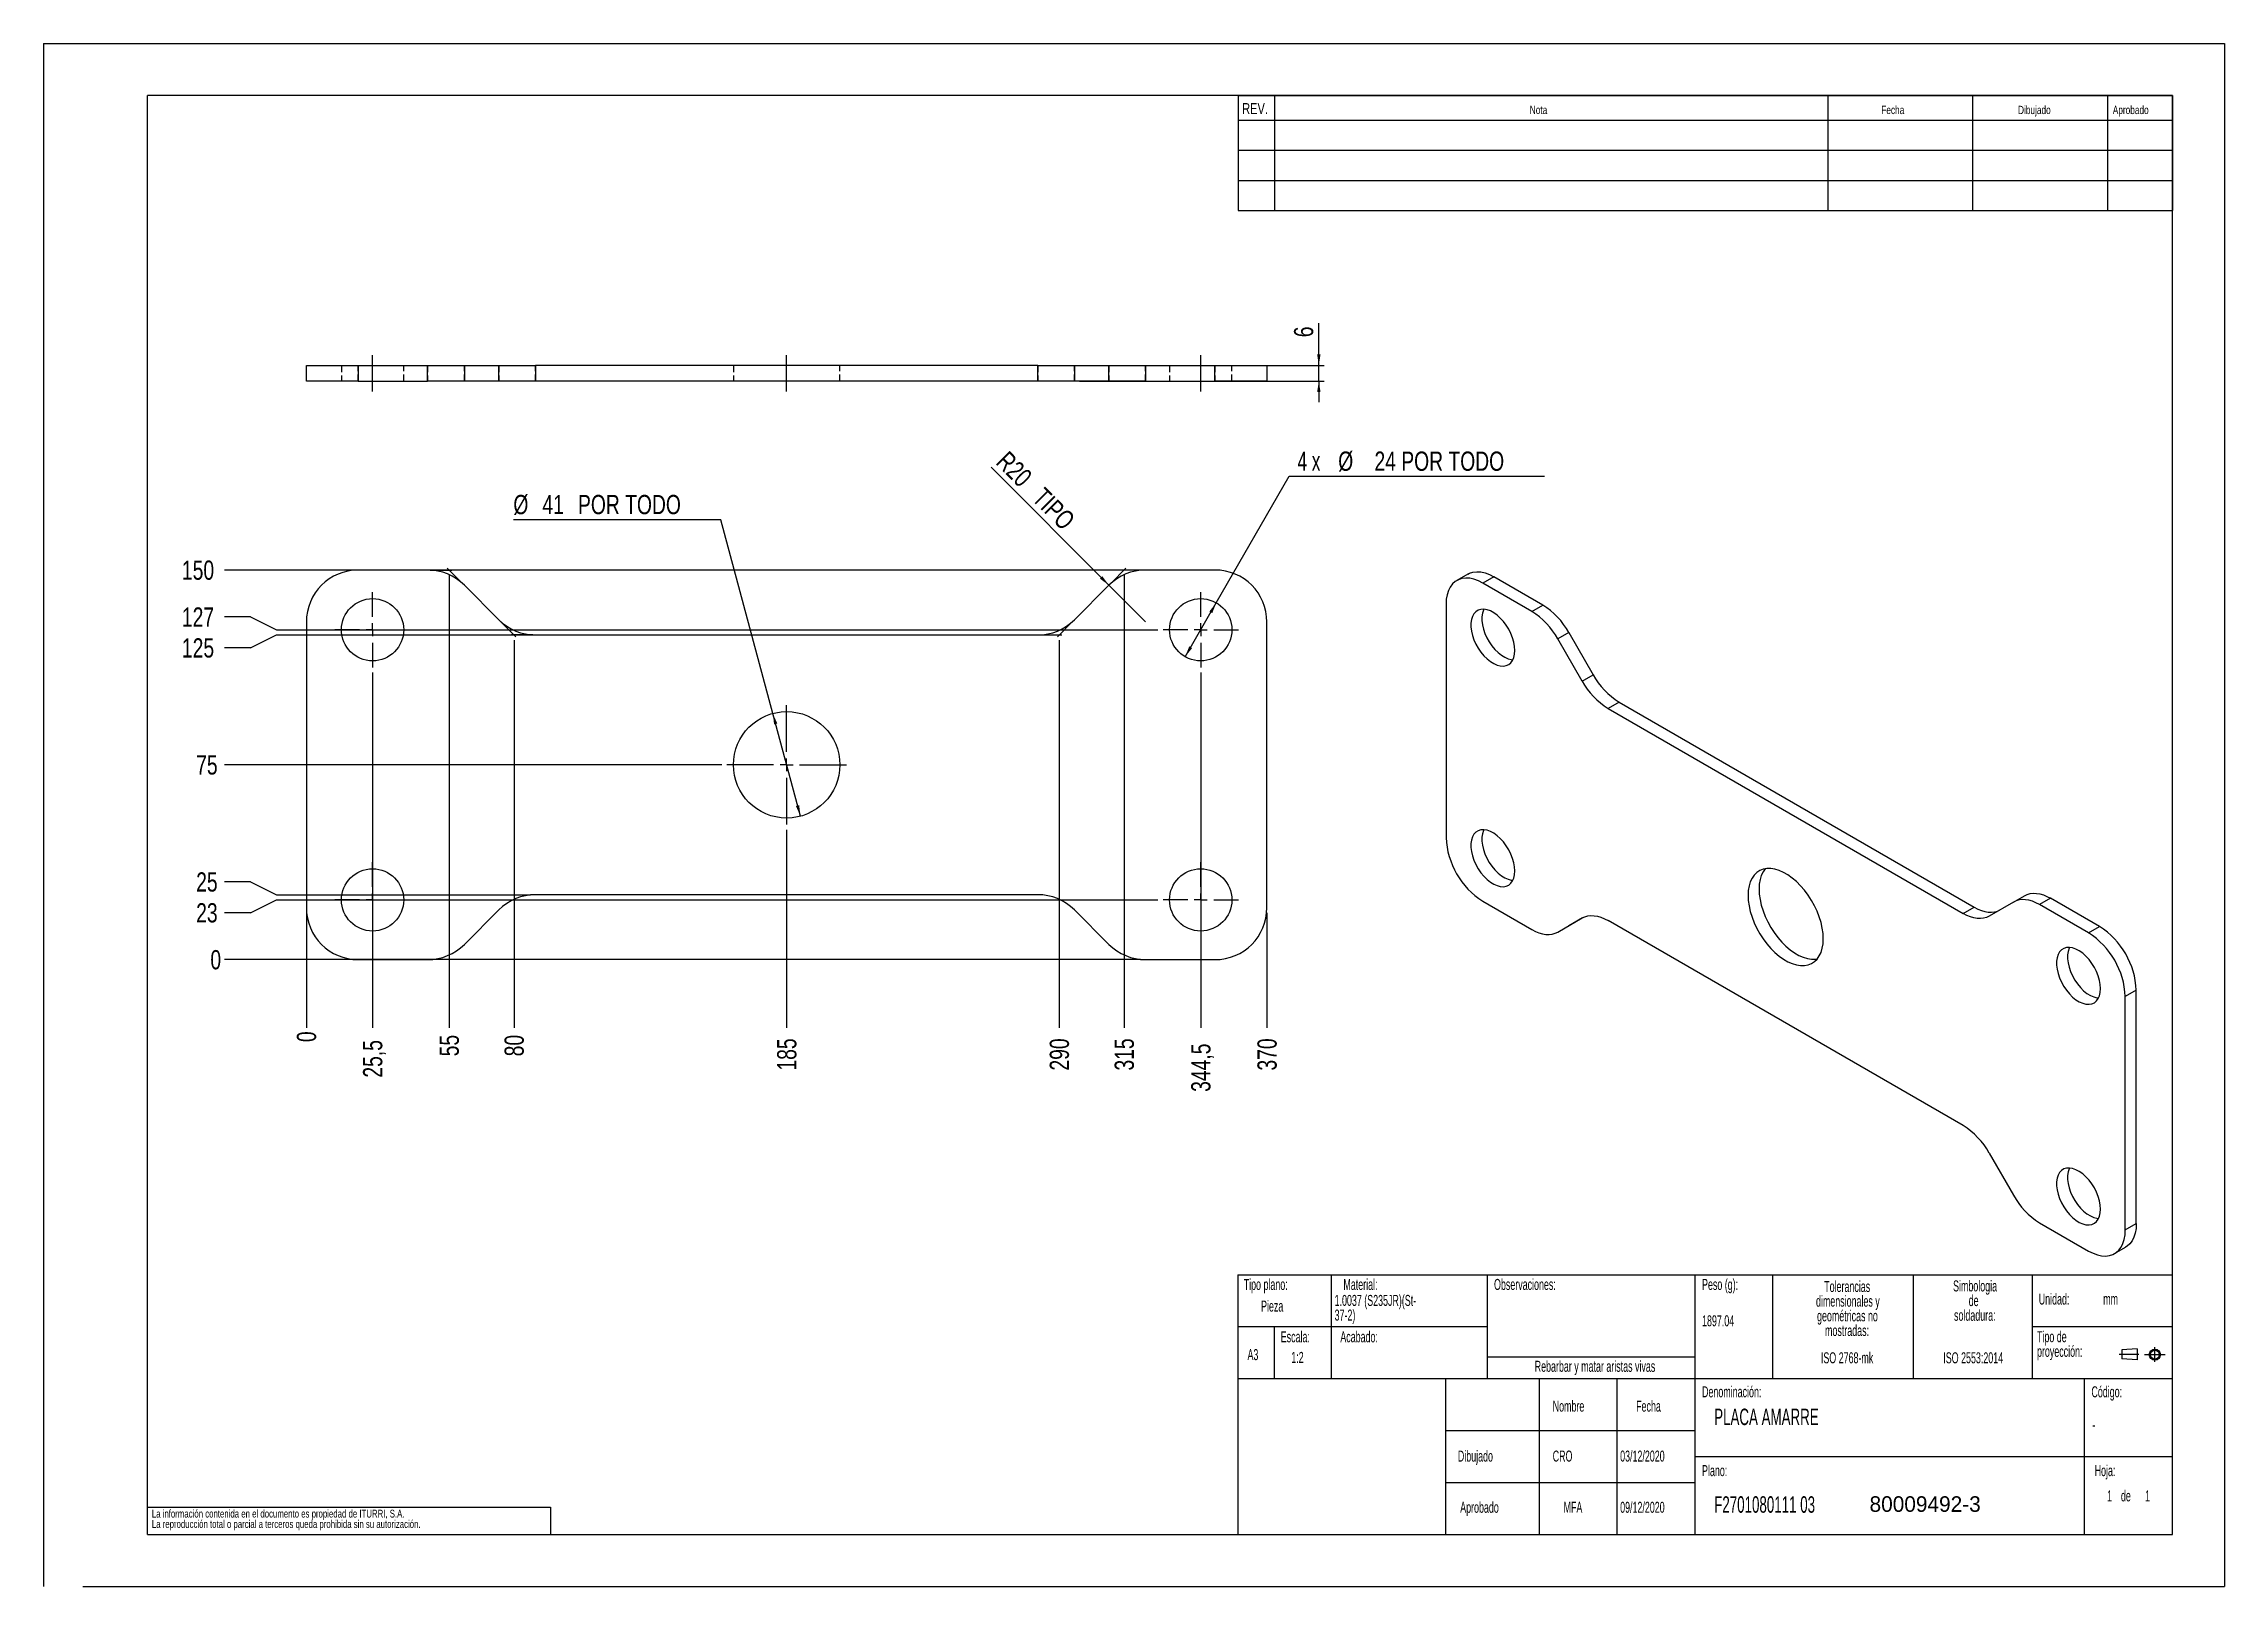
# Model space of a CAD drawing. Extents: x 0 to 871, y 0 to 297.
# Drawn here: x 0 to 420, y 0 to 297 of the extents above; entities that cross this region are included whole.
import ezdxf

# ---------------------------------------------------------------- set-up
doc = ezdxf.new("R2010")
doc.units = 0
for name, pattern in [('SLD-CENTRADA-DOBLE', [12.7, 6.35, -1.27, 1.27, -1.27, 1.27, -1.27]), ('SLD-CENTRADA-TRAZOS-LARGOS', [19.05, 15.24, -1.27, 1.27, -1.27]), ('SLD-CONTINUA', [0]), ('SLD-DISCONTINUA', [1.905, 1.27, -0.635])]:
    doc.linetypes.add(name, pattern=pattern)
doc.layers.get('0').update_dxf_attribs({"linetype": 'CONTINUOUS'})
doc.layers.add('FORMATO', color=7, linetype='SLD-CONTINUA')
doc.layers.add('SLD-0', color=179, linetype='SLD-CONTINUA')
doc.styles.add('SLDTEXTSTYLE0', font='TXT', dxfattribs={"width": 0.605})
doc.styles.add('SLDTEXTSTYLE1', font='TXT', dxfattribs={"width": 0.75})
doc.styles.add('SLDTEXTSTYLE2', font='TXT', dxfattribs={"width": 0.666667})
doc.dimstyles.new('SLDDIMSTYLE0', dxfattribs={"dimtxt": 3.704167, "dimasz": 2.116667, "dimexe": 0, "dimexo": 0.0625, "dimgap": 0.926042, "dimtad": 0, "dimtih": 1, "dimtoh": 1, "dimdec": 0, "dimlfac": 2, "dimrnd": 1e-09, "dimdsep": 46, "dimtxsty": 'SLDTEXTSTYLE1', "dimblk1": 'NONE', "dimblk2": 'NONE', "dimsah": 1, "dimcen": 0.09, "dimadec": 0, "dimazin": 0, "dimtfac": 1, "dimtdec": 0, "dimtofl": 0, "dimtmove": 0, "dimatfit": 3, "dimldrblk": 'NONE', "dimfxl": 1, "dimtolj": 1, "dimtzin": 12, "dimarcsym": 0})
doc.dimstyles.new('SLDDIMSTYLE1', dxfattribs={"dimtxt": 3.704167, "dimasz": 2.116667, "dimexe": 0, "dimexo": 0.0625, "dimgap": 0.926042, "dimtad": 0, "dimtih": 1, "dimtoh": 1, "dimdec": 1, "dimlfac": 2, "dimrnd": 1e-09, "dimzin": 12, "dimdsep": 46, "dimtxsty": 'SLDTEXTSTYLE1', "dimblk1": 'NONE', "dimblk2": 'NONE', "dimsah": 1, "dimcen": 0.09, "dimadec": 0, "dimazin": 0, "dimtfac": 1, "dimtdec": 1, "dimtofl": 0, "dimtmove": 0, "dimatfit": 3, "dimldrblk": 'NONE', "dimfxl": 1, "dimtolj": 1, "dimtzin": 12, "dimarcsym": 0})
doc.dimstyles.new('SLDDIMSTYLE2', dxfattribs={"dimtxt": 3.704167, "dimasz": 2.116667, "dimexe": 0, "dimexo": 0.0625, "dimgap": 0.926042, "dimtad": 1, "dimdec": 1, "dimlfac": 2, "dimrnd": 1e-09, "dimzin": 12, "dimdsep": 46, "dimtxsty": 'SLDTEXTSTYLE1', "dimsah": 1, "dimcen": 0, "dimadec": 0, "dimazin": 0, "dimtfac": 1, "dimtdec": 1, "dimtofl": 0, "dimtmove": 0, "dimatfit": 3, "dimfxl": 1, "dimtolj": 1, "dimtzin": 12, "dimarcsym": 0})
doc.dimstyles.new('SLDDIMSTYLE3', dxfattribs={"dimtxt": 3.704167, "dimasz": 2.116667, "dimexe": 0, "dimexo": 0.0625, "dimgap": 0.926042, "dimtad": 0, "dimtih": 1, "dimtoh": 1, "dimdec": 6, "dimlfac": 2, "dimrnd": 1e-09, "dimzin": 12, "dimdsep": 46, "dimtxsty": 'SLDTEXTSTYLE1', "dimsah": 1, "dimcen": 0, "dimadec": 0, "dimazin": 0, "dimtfac": 1, "dimtdec": 1, "dimtmove": 0, "dimatfit": 3, "dimfxl": 1, "dimtolj": 1, "dimtzin": 12, "dimarcsym": 0})
doc.dimstyles.new('SLDDIMSTYLE4', dxfattribs={"dimtxt": 3.704167, "dimasz": 2.116667, "dimexe": 0, "dimexo": 0.0625, "dimgap": 0.926042, "dimtad": 0, "dimtih": 1, "dimtoh": 1, "dimdec": 1, "dimlfac": 2, "dimrnd": 1e-09, "dimzin": 12, "dimdsep": 46, "dimtxsty": 'SLDTEXTSTYLE1', "dimsah": 1, "dimcen": 0, "dimadec": 0, "dimazin": 0, "dimtfac": 1, "dimtdec": 1, "dimtmove": 0, "dimatfit": 3, "dimfxl": 1, "dimtolj": 1, "dimtzin": 12, "dimarcsym": 0})
doc.dimstyles.new('SLDDIMSTYLE5', dxfattribs={"dimtxt": 3.704167, "dimasz": 2.116667, "dimexe": 0, "dimexo": 0.0625, "dimgap": 0.926042, "dimtad": 1, "dimdec": 1, "dimlfac": 2, "dimrnd": 1e-09, "dimzin": 12, "dimdsep": 46, "dimtxsty": 'SLDTEXTSTYLE1', "dimsah": 1, "dimcen": 0.09, "dimadec": 0, "dimazin": 0, "dimtfac": 1, "dimtdec": 1, "dimtmove": 0, "dimatfit": 0, "dimfxl": 1, "dimtolj": 1, "dimtzin": 12, "dimarcsym": 0})

msp = doc.modelspace()

# ---------------------------------------------------------------- texts
at = {"insert": (351.66288328, 17.34676089), "char_height": 3, "attachment_point": 1}
msp.add_mtext_dynamic_manual_height_columns('80009492-3', width=80.1029355554, gutter_width=14.11111111, heights=[0], dxfattribs=at)
at = {"layer": 'FORMATO', "attachment_point": 1, "style": 'SLDTEXTSTYLE1'}
for s, insert, char_height in [('REV.', (230.83569636, 285.55214024), 2.116666667), ('Nota', (286.22438362, 285.02581871), 1.5875), ('Fecha', (353.92640633, 285.02581871), 1.5875), ('Dibujado', (380.2608472, 285.02581871), 1.5875), ('Aprobado', (398.51007098, 285.02581871), 1.5875)]:
    msp.add_mtext(s, dxfattribs=dict(at, insert=insert, char_height=char_height))
at = {"layer": 'SLD-0', "style": 'SLDTEXTSTYLE0'}
for s, insert, char_height, attachment_point in [('Tipo plano:', (231.12929082, 59.18086464), 2.1166666667, 1), ('Tipo plano:', (231.12929082, 59.18086464), 2.1166666667, 1), ('Material:', (250.32966909, 59.18086464), 2.116666667, 1), ('Material:', (250.32966909, 59.18086464), 2.116666667, 1), ('Observaciones:', (279.33861511, 59.18086464), 2.1166666667, 1), ('Observaciones:', (279.33861511, 59.18086464), 2.1166666667, 1), ('Peso (g):', (319.40305943, 59.18086464), 2.116666667, 1), ('Peso (g):', (319.40305943, 59.18086464), 2.116666667, 1), ('Pieza', (234.47259474, 55.01919565), 2.116666667, 1), ('Pieza', (234.47259474, 55.01919565), 2.116666667, 1), ('Unidad:', (384.24614919, 56.37062815), 2.116666667, 1), ('Unidad:', (384.24614919, 56.37062815), 2.116666667, 1), ('mm', (396.66217784, 56.37062815), 2.116666667, 1), ('mm', (396.66217784, 56.37062815), 2.116666667, 1), ('1897.04', (319.40305943, 52.1813088), 2.116666667, 1), ('1897.04', (319.40305943, 52.1813088), 2.116666667, 1), ('Escala:', (238.26310497, 49.10146847), 2.116666667, 1), ('Escala:', (238.26310497, 49.10146847), 2.116666667, 1), ('Acabado:', (249.73827693, 49.10146847), 2.116666667, 1), ('Acabado:', (249.73827693, 49.10146847), 2.116666667, 1), ('A3', (231.85934892, 45.67436774), 2.116666667, 1), ('A3', (231.85934892, 45.67436774), 2.116666667, 1), ('1:2', (240.2902322, 45.13474483), 2.116666667, 1), ('1:2', (240.2902322, 45.13474483), 2.116666667, 1), ('Rebarbar y matar aristas vivas', (298.78549011, 43.4237297), 2.1166666667, 2), ('Rebarbar y matar aristas vivas', (298.78549011, 43.4237297), 2.1166666667, 2), ('ISO 2768-mk', (347.33660555, 45.06001736), 2.1166666667, 2), ('ISO 2768-mk', (347.33660555, 45.06001736), 2.1166666667, 2), ('ISO 2553:2014', (371.6253871, 45.06001736), 2.1166666667, 2), ('ISO 2553:2014', (371.6253871, 45.06001736), 2.1166666667, 2), ('Denominación:', (319.40305943, 38.51431126), 2.1166666667, 1), ('Denominación:', (319.40305943, 38.51431126), 2.1166666667, 1), ('Código:', (394.39793937, 38.51431126), 2.116666667, 1), ('Código:', (394.39793937, 38.51431126), 2.116666667, 1), ('Nombre', (290.63774587, 35.75483379), 2.116666667, 1), ('Nombre', (290.63774587, 35.75483379), 2.116666667, 1), ('Fecha', (306.70833095, 35.75483379), 2.116666667, 1), ('Fecha', (306.70833095, 35.75483379), 2.116666667, 1), ('PLACA AMARRE', (321.73896976, 34.21733212), 3.175, 1), ('PLACA AMARRE', (321.73896976, 34.21733212), 3.175, 1), ('-', (394.58638598, 32.19316863), 2.11666667, 1), ('-', (394.58638598, 32.19316863), 2.11666667, 1), ('Dibujado', (272.3731861, 26.14030871), 2.116666667, 1), ('Dibujado', (272.3731861, 26.14030871), 2.116666667, 1), ('CRO', (290.63774587, 26.14030877), 2.116666667, 1), ('03/12/2020', (303.6286535, 26.14030877), 2.116666667, 1), ('Plano:', (319.40305943, 23.33826749), 2.116666667, 1), ('Plano:', (319.40305943, 23.33826749), 2.116666667, 1), ('Hoja:', (395.01391774, 23.33826749), 2.116666667, 1), ('Hoja:', (395.01391774, 23.33826749), 2.116666667, 1), ('F2701080111 03', (321.73896976, 17.34676089), 3.175, 1), ('F2701080111 03', (321.73896976, 17.34676089), 3.175, 1), ('1', (397.41271376, 18.47490375), 2.11666667, 1), ('1', (397.41271376, 18.47490375), 2.11666667, 1), ('1', (397.41271376, 18.47490375), 2.11666667, 1), ('1', (397.41271376, 18.47490375), 2.11666667, 1), ('de', (400.07750248, 18.47490369), 2.116666667, 1), ('de', (400.07750248, 18.47490369), 2.116666667, 1), ('de', (400.07750248, 18.47490369), 2.116666667, 1), ('de', (400.07750248, 18.47490369), 2.116666667, 1), ('1', (404.73079952, 18.47490375), 2.11666667, 1), ('1', (404.73079952, 18.47490375), 2.11666667, 1), ('1', (404.73079952, 18.47490375), 2.11666667, 1), ('1', (404.73079952, 18.47490375), 2.11666667, 1), ('Aprobado', (272.82454183, 16.28235867), 2.116666667, 1), ('Aprobado', (272.82454183, 16.28235867), 2.116666667, 1), ('MFA', (292.73505847, 16.28235873), 2.116666667, 1), ('09/12/2020', (303.6286535, 16.28235873), 2.116666667, 1)]:
    msp.add_mtext(s, dxfattribs=dict(at, insert=insert, char_height=char_height, attachment_point=attachment_point))

# ---------------------------------------------------------------- blocks, each defined once
blk = doc.blocks.new('BLOQUE3')
at = {"color": 7, "linetype": 'SLD-CENTRADA-TRAZOS-LARGOS'}
for p, q in [((397.92, 130.06), (394.8, 130.06)), ((398.88, 130.02), (402.16, 130.02)), ((400.52, 128.85), (400.52, 131.19))]:
    blk.add_line(p, q, dxfattribs=at)
at = {"color": 7, "linetype": 'SLD-CONTINUA'}
for p, q in [((397.68, 130.95), (395.23, 130.77)), ((395.23, 130.77), (395.23, 129.34)), ((397.68, 130.95), (397.68, 129.16)), ((397.68, 129.16), (395.23, 129.34))]:
    blk.add_line(p, q, dxfattribs=at)
for radius in [0.892, 0.713]:
    blk.add_circle((400.52, 130.02), radius, dxfattribs=at)
blk = doc.blocks.new('SW_NOTE_0')
at = {"layer": 'SLD-0', "color": 0, "attachment_point": 2, "style": 'SLDTEXTSTYLE0'}
for s, insert, char_height in [('dimensionales y', (7.54, -0.09), 2.1167), ('Tolerancias', (7.41, 2.73), 2.1167), ('geométricas no', (7.46, -2.92), 2.1167), ('mostradas:', (7.38, -5.74), 2.117)]:
    blk.add_mtext(s, dxfattribs=dict(at, insert=insert, char_height=char_height))
blk = doc.blocks.new('SW_NOTE_0_1')
at = {"layer": 'SLD-0', "color": 0, "attachment_point": 1, "style": 'SLDTEXTSTYLE0'}
for s, insert, char_height in [('Tipo de', (0, 2.73), 2.117), ('proyección:', (0, -0.09), 2.1167)]:
    blk.add_mtext(s, dxfattribs=dict(at, insert=insert, char_height=char_height))
blk = doc.blocks.new('SW_NOTE_0_2')
at = {"layer": 'SLD-0', "color": 0, "char_height": 2.117, "attachment_point": 2, "style": 'SLDTEXTSTYLE0'}
for s, insert in [('Simbologia', (7.11, 2.73)), ('de', (6.84, -0.09)), ('soldadura:', (7.06, -2.92))]:
    blk.add_mtext(s, dxfattribs=dict(at, insert=insert))
blk = doc.blocks.new('SW_NOTE_0_3')
at = {"layer": 'SLD-0', "color": 0, "attachment_point": 1, "style": 'SLDTEXTSTYLE0'}
for s, insert, char_height in [('37-2)', (0, -0.09), 2.117), ('1.0037 (S235JR)(St-', (0, 2.73), 2.1167)]:
    blk.add_mtext(s, dxfattribs=dict(at, insert=insert, char_height=char_height))
blk = doc.blocks.new('SW_NOTE_0_4')
at = {"layer": 'SLD-0', "color": 0, "char_height": 1.5, "attachment_point": 1, "style": 'SLDTEXTSTYLE1'}
for s, insert in [('La información contenida en el documento es propiedad de ITURRI, S.A.', (0, 1.93)), ('La reproducción total o parcial a terceros queda prohibida sin su autorización.', (0, -0.07))]:
    blk.add_mtext(s, dxfattribs=dict(at, insert=insert))
blk = doc.blocks.new('SW_NOTE_0_5')
at = {"layer": 'SLD-0', "color": 0, "attachment_point": 2, "style": 'SLDTEXTSTYLE0'}
for s, insert, char_height in [('dimensionales y', (7.54, -0.09), 2.1167), ('Tolerancias', (7.41, 2.73), 2.1167), ('geométricas no', (7.46, -2.92), 2.1167), ('mostradas:', (7.38, -5.74), 2.117)]:
    blk.add_mtext(s, dxfattribs=dict(at, insert=insert, char_height=char_height))
blk = doc.blocks.new('SW_NOTE_0_6')
at = {"layer": 'SLD-0', "color": 0, "attachment_point": 1, "style": 'SLDTEXTSTYLE0'}
for s, insert, char_height in [('Tipo de', (0, 2.73), 2.117), ('proyección:', (0, -0.09), 2.1167)]:
    blk.add_mtext(s, dxfattribs=dict(at, insert=insert, char_height=char_height))
blk = doc.blocks.new('SW_NOTE_0_7')
at = {"layer": 'SLD-0', "color": 0, "char_height": 2.117, "attachment_point": 2, "style": 'SLDTEXTSTYLE0'}
for s, insert in [('Simbologia', (7.11, 2.73)), ('de', (6.84, -0.09)), ('soldadura:', (7.06, -2.92))]:
    blk.add_mtext(s, dxfattribs=dict(at, insert=insert))
blk = doc.blocks.new('SW_NOTE_0_8')
at = {"layer": 'SLD-0', "color": 0, "attachment_point": 1, "style": 'SLDTEXTSTYLE0'}
for s, insert, char_height in [('37-2)', (0, -0.09), 2.117), ('1.0037 (S235JR)(St-', (0, 2.73), 2.1167)]:
    blk.add_mtext(s, dxfattribs=dict(at, insert=insert, char_height=char_height))
blk = doc.blocks.new('SW_NOTE_0_9')
at = {"layer": 'SLD-0', "color": 0, "char_height": 1.5, "attachment_point": 1, "style": 'SLDTEXTSTYLE1'}
for s, insert in [('La información contenida en el documento es propiedad de ITURRI, S.A.', (0, 1.93)), ('La reproducción total o parcial a terceros queda prohibida sin su autorización.', (0, -0.07))]:
    blk.add_mtext(s, dxfattribs=dict(at, insert=insert))
blk = doc.blocks.new('_D')
at = {"layer": 'FORMATO', "transparency": 16777216}
blk.add_line((211.24, 120.66), (34.85, 120.66), dxfattribs=at)
at = {"layer": 'FORMATO', "transparency": 16777216, "insert": (32.12, 122.49), "char_height": 3.7, "attachment_point": 1, "style": 'SLDTEXTSTYLE1'}
blk.add_mtext('0', dxfattribs=at)
blk = doc.blocks.new('_NONE')
blk = doc.blocks.new('_D_1')
at = {"layer": 'FORMATO', "color": 7, "transparency": 16777216}
for p, q in [((39.85, 129.69), (44.85, 132.16)), ((44.85, 132.16), (214.6, 132.16)), ((39.85, 129.69), (34.85, 129.69))]:
    blk.add_line(p, q, dxfattribs=at)
at = {"layer": 'FORMATO', "color": 7, "transparency": 16777216, "insert": (29.38, 131.52), "char_height": 3.704, "attachment_point": 1, "style": 'SLDTEXTSTYLE1'}
blk.add_mtext('23', dxfattribs=at)
blk = doc.blocks.new('_D_2')
at = {"layer": 'FORMATO', "color": 7, "transparency": 16777216}
for p, q in [((39.85, 135.63), (34.85, 135.63)), ((39.85, 135.63), (44.85, 133.16)), ((44.85, 133.16), (93.74, 133.16))]:
    blk.add_line(p, q, dxfattribs=at)
at = {"layer": 'FORMATO', "color": 7, "transparency": 16777216, "insert": (29.38, 137.46), "char_height": 3.704, "attachment_point": 1, "style": 'SLDTEXTSTYLE1'}
blk.add_mtext('25', dxfattribs=at)
blk = doc.blocks.new('_D_3')
at = {"layer": 'FORMATO', "color": 7, "transparency": 16777216}
blk.add_line((130.6, 158.16), (34.85, 158.16), dxfattribs=at)
at = {"layer": 'FORMATO', "color": 7, "transparency": 16777216, "insert": (29.38, 159.99), "char_height": 3.704, "attachment_point": 1, "style": 'SLDTEXTSTYLE1'}
blk.add_mtext('75', dxfattribs=at)
blk = doc.blocks.new('_D_4')
at = {"layer": 'FORMATO', "color": 7, "transparency": 16777216}
for p, q in [((39.85, 180.69), (34.85, 180.69)), ((39.85, 180.69), (44.85, 183.16)), ((44.85, 183.16), (93.74, 183.16))]:
    blk.add_line(p, q, dxfattribs=at)
at = {"layer": 'FORMATO', "color": 7, "transparency": 16777216, "insert": (26.64, 182.52), "char_height": 3.704, "attachment_point": 1, "style": 'SLDTEXTSTYLE1'}
blk.add_mtext('125', dxfattribs=at)
blk = doc.blocks.new('_D_5')
at = {"layer": 'FORMATO', "color": 7, "transparency": 16777216}
for p, q in [((39.85, 186.63), (34.85, 186.63)), ((39.85, 186.63), (44.85, 184.16)), ((44.85, 184.16), (214.6, 184.16))]:
    blk.add_line(p, q, dxfattribs=at)
at = {"layer": 'FORMATO', "color": 7, "transparency": 16777216, "insert": (26.64, 188.46), "char_height": 3.704, "attachment_point": 1, "style": 'SLDTEXTSTYLE1'}
blk.add_mtext('127', dxfattribs=at)
blk = doc.blocks.new('_D_6')
at = {"layer": 'FORMATO', "color": 7, "transparency": 16777216}
blk.add_line((211.24, 195.66), (34.85, 195.66), dxfattribs=at)
at = {"layer": 'FORMATO', "color": 7, "transparency": 16777216, "insert": (26.64, 197.49), "char_height": 3.704, "attachment_point": 1, "style": 'SLDTEXTSTYLE1'}
blk.add_mtext('150', dxfattribs=at)
blk = doc.blocks.new('_D_7')
at = {"layer": 'FORMATO', "transparency": 16777216}
blk.add_line((50.6, 129.66), (50.6, 107.52), dxfattribs=at)
at = {"layer": 'FORMATO', "transparency": 16777216, "insert": (48.77, 104.78), "char_height": 3.7, "attachment_point": 1, "rotation": 90, "style": 'SLDTEXTSTYLE1'}
blk.add_mtext('0', dxfattribs=at)
blk = doc.blocks.new('_D_8')
at = {"layer": 'FORMATO', "color": 7, "transparency": 16777216}
blk.add_line((63.35, 175.91), (63.35, 107.52), dxfattribs=at)
at = {"layer": 'FORMATO', "color": 7, "transparency": 16777216, "insert": (61.52, 97.94), "char_height": 3.704, "attachment_point": 1, "rotation": 90, "style": 'SLDTEXTSTYLE1'}
blk.add_mtext('25,5', dxfattribs=at)
blk = doc.blocks.new('_D_9')
at = {"layer": 'FORMATO', "transparency": 16777216}
blk.add_line((78.1, 194.66), (78.1, 107.52), dxfattribs=at)
at = {"layer": 'FORMATO', "transparency": 16777216, "insert": (76.27, 102.04), "char_height": 3.704, "attachment_point": 1, "rotation": 90, "style": 'SLDTEXTSTYLE1'}
blk.add_mtext('55', dxfattribs=at)
blk = doc.blocks.new('_D_10')
at = {"layer": 'FORMATO', "transparency": 16777216}
blk.add_line((90.6, 182.16), (90.6, 107.52), dxfattribs=at)
at = {"layer": 'FORMATO', "transparency": 16777216, "insert": (88.77, 102.04), "char_height": 3.704, "attachment_point": 1, "rotation": 90, "style": 'SLDTEXTSTYLE1'}
blk.add_mtext('80', dxfattribs=at)
blk = doc.blocks.new('_D_11')
at = {"layer": 'FORMATO', "color": 7, "transparency": 16777216}
blk.add_line((143.1, 145.66), (143.1, 107.52), dxfattribs=at)
at = {"layer": 'FORMATO', "color": 7, "transparency": 16777216, "insert": (141.27, 99.3), "char_height": 3.704, "attachment_point": 1, "rotation": 90, "style": 'SLDTEXTSTYLE1'}
blk.add_mtext('185', dxfattribs=at)
blk = doc.blocks.new('_D_12')
at = {"layer": 'FORMATO', "transparency": 16777216}
blk.add_line((195.6, 182.16), (195.6, 107.52), dxfattribs=at)
at = {"layer": 'FORMATO', "transparency": 16777216, "insert": (193.77, 99.3), "char_height": 3.704, "attachment_point": 1, "rotation": 90, "style": 'SLDTEXTSTYLE1'}
blk.add_mtext('290', dxfattribs=at)
blk = doc.blocks.new('_D_13')
at = {"layer": 'FORMATO', "transparency": 16777216}
blk.add_line((208.1, 194.66), (208.1, 107.52), dxfattribs=at)
at = {"layer": 'FORMATO', "transparency": 16777216, "insert": (206.27, 99.3), "char_height": 3.704, "attachment_point": 1, "rotation": 90, "style": 'SLDTEXTSTYLE1'}
blk.add_mtext('315', dxfattribs=at)
blk = doc.blocks.new('_D_14')
at = {"layer": 'FORMATO', "color": 7, "transparency": 16777216}
blk.add_line((222.85, 175.91), (222.85, 107.52), dxfattribs=at)
at = {"layer": 'FORMATO', "color": 7, "transparency": 16777216, "insert": (221.02, 95.2), "char_height": 3.704, "attachment_point": 1, "rotation": 90, "style": 'SLDTEXTSTYLE1'}
blk.add_mtext('344,5', dxfattribs=at)
blk = doc.blocks.new('_D_15')
at = {"layer": 'FORMATO', "color": 7, "transparency": 16777216}
blk.add_line((235.6, 129.66), (235.6, 107.52), dxfattribs=at)
at = {"layer": 'FORMATO', "color": 7, "transparency": 16777216, "insert": (233.77, 99.3), "char_height": 3.704, "attachment_point": 1, "rotation": 90, "style": 'SLDTEXTSTYLE1'}
blk.add_mtext('370', dxfattribs=at)
blk = doc.blocks.new('_D_16')
at = {"layer": 'FORMATO', "color": 7, "transparency": 16777216}
for q in [(182.46, 215.44), (212.24, 185.66)]:
    blk.add_line((205.17, 192.73), q, dxfattribs=at)
blk.add_solid([(205.17, 192.73), (203.9, 194.46), (203.44, 194)], dxfattribs=at)
at = {"layer": 'FORMATO', "color": 7, "transparency": 16777216, "char_height": 3.704, "attachment_point": 1, "rotation": 315, "style": 'SLDTEXTSTYLE1'}
for s, insert in [('R20', (185.83, 218.8)), ('TIPO', (192.8, 211.83))]:
    blk.add_mtext(s, dxfattribs=dict(at, insert=insert))
blk = doc.blocks.new('_D_17')
at = {"layer": 'FORMATO', "transparency": 16777216}
for p, q in [((225.85, 189.35), (239.9, 213.7)), ((239.9, 213.7), (289.08, 213.7)), ((219.85, 178.96), (225.85, 189.35))]:
    blk.add_line(p, q, dxfattribs=at)
for points in [[(225.85, 189.35), (224.51, 187.68), (225.07, 187.36)], [(219.85, 178.96), (221.19, 180.63), (220.63, 180.96)]]:
    blk.add_solid(points, dxfattribs=at)
at = {"layer": 'FORMATO', "transparency": 16777216, "attachment_point": 1}
for s, insert, char_height, style in [('4 x', (241.49, 218.47), 3.704, 'SLDTEXTSTYLE2'), ('%%c', (249.33, 218.47), 3.704, 'SLDTEXTSTYLE1'), ('24 POR TODO', (256.31, 218.47), 3.7042, 'SLDTEXTSTYLE1')]:
    blk.add_mtext(s, dxfattribs=dict(at, insert=insert, char_height=char_height, style=style))
blk = doc.blocks.new('_D_18')
at = {"layer": 'FORMATO', "transparency": 16777216}
for p, q in [((130.44, 205.35), (90.47, 205.35)), ((140.44, 168.06), (130.44, 205.35)), ((145.76, 148.26), (140.44, 168.06))]:
    blk.add_line(p, q, dxfattribs=at)
for points in [[(140.44, 168.06), (140.68, 165.93), (141.31, 166.1)], [(145.76, 148.26), (145.52, 150.39), (144.89, 150.22)]]:
    blk.add_solid(points, dxfattribs=at)
at = {"layer": 'FORMATO', "transparency": 16777216, "char_height": 3.704, "attachment_point": 1, "style": 'SLDTEXTSTYLE1'}
for s, insert in [('%%c', (90.47, 210.12)), ('41', (96.06, 210.12)), ('POR TODO', (102.92, 210.12))]:
    blk.add_mtext(s, dxfattribs=dict(at, insert=insert))
blk = doc.blocks.new('SW_CENTERMARKSYMBOL_0')
at = {"layer": 'FORMATO', "color": 0}
for p, q in [((0, 2.5), (0, 11.5)), ((-2.5, 0), (-11.5, 0)), ((0, 0), (-1.25, 0)), ((0, 0), (0, 1.25)), ((0, 0), (0, -1.25)), ((0, 0), (1.25, 0)), ((2.5, 0), (11.5, 0)), ((0, -2.5), (0, -11.5))]:
    blk.add_line(p, q, dxfattribs=at)
blk = doc.blocks.new('SW_CENTERMARKSYMBOL_1')
at = {"layer": 'FORMATO', "color": 0}
for p, q in [((0, 2.5), (0, 7.25)), ((-2.5, 0), (-7.25, 0)), ((0, 0), (-1.25, 0)), ((0, 0), (0, 1.25)), ((0, 0), (0, -1.25)), ((0, 0), (1.25, 0)), ((2.5, 0), (7.25, 0)), ((0, -2.5), (0, -7.25))]:
    blk.add_line(p, q, dxfattribs=at)
blk = doc.blocks.new('SW_CENTERMARKSYMBOL_2')
at = {"layer": 'FORMATO', "color": 0}
for p, q in [((0, 2.5), (0, 7.25)), ((-2.5, 0), (-7.25, 0)), ((0, 0), (-1.25, 0)), ((0, 0), (0, 1.25)), ((0, 0), (0, -1.25)), ((0, 0), (1.25, 0)), ((2.5, 0), (7.25, 0)), ((0, -2.5), (0, -7.25))]:
    blk.add_line(p, q, dxfattribs=at)
blk = doc.blocks.new('SW_CENTERMARKSYMBOL_3')
at = {"layer": 'FORMATO', "color": 0}
for p, q in [((0, 2.5), (0, 7.25)), ((-2.5, 0), (-7.25, 0)), ((0, 0), (-1.25, 0)), ((0, 0), (0, 1.25)), ((0, 0), (0, -1.25)), ((0, 0), (1.25, 0)), ((2.5, 0), (7.25, 0)), ((0, -2.5), (0, -7.25))]:
    blk.add_line(p, q, dxfattribs=at)
blk = doc.blocks.new('SW_CENTERMARKSYMBOL_4')
at = {"layer": 'FORMATO', "color": 0}
for p, q in [((0, 2.5), (0, 7.25)), ((-2.5, 0), (-7.25, 0)), ((0, 0), (-1.25, 0)), ((0, 0), (0, 1.25)), ((0, 0), (0, -1.25)), ((0, 0), (1.25, 0)), ((2.5, 0), (7.25, 0)), ((0, -2.5), (0, -7.25))]:
    blk.add_line(p, q, dxfattribs=at)
blk = doc.blocks.new('_D_19')
at = {"layer": 'FORMATO', "color": 7, "transparency": 16777216}
for p, q in [((245.6, 235.04), (245.6, 243.21)), ((199.53, 235.04), (246.6, 235.04)), ((199.53, 232.04), (246.6, 232.04)), ((245.6, 232.04), (245.6, 235.04)), ((245.6, 232.04), (245.6, 227.97))]:
    blk.add_line(p, q, dxfattribs=at)
for points in [[(245.6, 235.04), (245.92, 237.16), (245.27, 237.16)], [(245.6, 232.04), (245.27, 229.92), (245.92, 229.92)]]:
    blk.add_solid(points, dxfattribs=at)
at = {"layer": 'FORMATO', "color": 7, "transparency": 16777216, "insert": (240.82, 240.48), "char_height": 3.7, "attachment_point": 1, "rotation": 90, "style": 'SLDTEXTSTYLE1'}
blk.add_mtext('6', dxfattribs=at)

# ---------------------------------------------------------------- dimensions: what is measured, and where the dimension line sits
at = {"layer": 'FORMATO', "color": 7}
dim = msp.add_linear_dim(base=(245.59878694, 235.03992224), p1=(198.52771912, 232.03992224), p2=(198.52771912, 235.03992224), angle=90, dimstyle='SLDDIMSTYLE5', dxfattribs=at)
dim.commit()
dim.dimension.update_dxf_attribs({"geometry": '_D_19', "text_midpoint": (245.59878694, 241.84397275), "dimtype": 160})
dim = msp.add_radius_dim(center=(212.24092256, 185.65827372), mpoint=(205.16985475, 192.72934153), text='<> TIPO', dimstyle='SLDDIMSTYLE2', dxfattribs=at)
dim.commit()
dim.dimension.update_dxf_attribs({"geometry": '_D_16', "text_midpoint": (189.53633473, 208.36288154), "dimtype": 164})
at = {"layer": 'FORMATO'}
for p1, p2, text, dimstyle, picture, middle in [((225.84878694, 189.35442614), (219.84878694, 178.96212129), '4 x <> POR TODO\\P', 'SLDDIMSTYLE3', '_D_17', (265.28394302, 216.64098381)), ((140.44211445, 168.05800055), (145.75545942, 148.25854689), '<> POR TODO', 'SLDDIMSTYLE4', '_D_18', (109.65752876, 208.36287154))]:
    dim = msp.add_diameter_dim_2p(p1=p1, p2=p2, text=text, dimstyle=dimstyle, dxfattribs=at)
    dim.commit()
    dim.dimension.update_dxf_attribs({"geometry": picture, "text_midpoint": middle, "dimtype": 163})
at = {"layer": 'FORMATO', "color": 7}
for feature_location, offset, dtype, origin, picture, middle in [((212.24092256, 195.65827372), (-177.3874093, 0), 0, (212.24092256, 120.65827372), '_D_6', (30.74806174, 195.65827372)), ((215.59878694, 184.15827372), (-180.74527368, 2.4721822), 0, (212.24092256, 120.65827372), '_D_5', (30.74806174, 186.63045592)), ((94.74092256, 183.15827372), (-59.8874093, -2.4721822), 0, (212.24092256, 120.65827372), '_D_4', (30.74806174, 180.68609152)), ((63.34878694, 176.90827372), (0, -69.39312153), 1, (50.59878694, 130.65827372), '_D_8', (63.34878694, 102.72717393)), ((222.84878694, 176.90827372), (0, -69.39312153), 1, (50.59878694, 130.65827372), '_D_14', (222.84878694, 101.35868994)), ((131.59878694, 158.15827372), (-96.74527368, 0), 0, (212.24092256, 120.65827372), '_D_3', (32.11654574, 158.15827372)), ((143.09878694, 146.65827372), (0, -39.14312153), 1, (50.59878694, 130.65827372), '_D_11', (143.09878694, 103.40970067)), ((94.74092256, 133.15827372), (-59.8874093, 2.4721822), 0, (212.24092256, 120.65827372), '_D_2', (32.11654574, 135.63045592)), ((215.59878694, 132.15827372), (-180.74527368, -2.4721822), 0, (212.24092256, 120.65827372), '_D_1', (32.11654574, 129.68609152)), ((235.59878694, 130.65827372), (0, -23.14312153), 1, (50.59878694, 130.65827372), '_D_15', (235.59878694, 103.40970067))]:
    dim = msp.add_ordinate_dim(feature_location=feature_location, offset=offset, dtype=dtype, origin=origin, dimstyle='SLDDIMSTYLE1', dxfattribs=at)
    dim.commit()
    dim.dimension.update_dxf_attribs({"geometry": picture, "text_midpoint": middle})
at = {"layer": 'FORMATO'}
for feature_location, offset, dtype, origin, dimstyle, picture, middle in [((78.09878694, 195.65827372), (0, -88.14312153), 1, (50.59878694, 130.65827372), 'SLDDIMSTYLE1', '_D_9', (78.09878694, 104.77818466)), ((208.09878694, 195.65827372), (0, -88.14312153), 1, (50.59878694, 130.65827372), 'SLDDIMSTYLE1', '_D_13', (208.09878694, 103.40970067)), ((90.59878694, 183.15827372), (0, -75.64312153), 1, (50.59878694, 130.65827372), 'SLDDIMSTYLE1', '_D_10', (90.59878694, 104.77818466)), ((195.59878694, 183.15827372), (0, -75.64312153), 1, (50.59878694, 130.65827372), 'SLDDIMSTYLE1', '_D_12', (195.59878694, 103.40970067)), ((50.5987869362, 130.658273717), (0, -23.1431215345), 1, (50.5987869362, 130.658273717), 'SLDDIMSTYLE0', '_D_7', (50.5987869362, 106.1466684212)), ((212.24092256, 120.658273717), (-177.3874092996, 0), 0, (212.24092256, 120.658273717), 'SLDDIMSTYLE0', '_D', (33.4850294991, 120.658273717))]:
    dim = msp.add_ordinate_dim(feature_location=feature_location, offset=offset, dtype=dtype, origin=origin, dimstyle=dimstyle, dxfattribs=at)
    dim.commit()
    dim.dimension.update_dxf_attribs({"geometry": picture, "text_midpoint": middle})

# ---------------------------------------------------------------- linework, layer by layer
at = {"color": 7, "linetype": 'SLD-CONTINUA'}
for p, q in [((0, 297), (420, 297)), ((0, 297), (0, -0.00134922)), ((420, 297), (420, 0)), ((410, 287), (20, 287)), ((20, 10), (20, 287)), ((410, 10), (410, 287)), ((50.59878574, 232.03992224), (50.59878574, 235.03992227)), ((50.59878574, 235.03992227), (60.59878366, 235.03992227)), ((60.59878366, 232.03992224), (50.59878574, 232.03992224)), ((60.59878366, 235.03992227), (60.59878366, 232.03992224)), ((60.59878366, 235.03992227), (73.95665394, 235.03992227)), ((60.59878366, 232.03992224), (73.95665394, 232.03992224)), ((73.95665394, 232.03992224), (73.95665394, 235.03992227)), ((73.95665394, 235.03992227), (81.02772059, 235.03992227)), ((81.02772059, 232.03992224), (73.95665394, 232.03992224)), ((81.02772059, 235.03992227), (81.02772059, 232.03992224)), ((81.02772059, 235.03992227), (87.66985358, 235.03992227)), ((87.66985358, 232.03992224), (81.02772059, 232.03992224)), ((87.66985358, 232.03992224), (87.66985358, 235.03992227)), ((87.66985358, 235.03992227), (94.74092396, 235.03992227)), ((94.74092396, 232.03992224), (87.66985358, 232.03992224)), ((94.74092396, 235.03992227), (94.74092396, 232.03992224)), ((191.45664992, 235.03992227), (94.74092396, 235.03992227)), ((191.45664992, 232.03992224), (94.74092396, 232.03992224)), ((191.45664992, 232.03992224), (191.45664992, 235.03992227)), ((191.45664992, 235.03992227), (198.52772029, 235.03992227)), ((198.52772029, 232.03992224), (191.45664992, 232.03992224)), ((198.52772029, 235.03992227), (198.52772029, 232.03992224)), ((198.52772029, 235.03992227), (205.16985329, 235.03992227)), ((205.16985329, 232.03992224), (198.52772029, 232.03992224)), ((205.16985329, 232.03992224), (205.16985329, 235.03992227)), ((205.16985329, 235.03992227), (212.24091993, 235.03992227)), ((212.24091993, 232.03992224), (205.16985329, 232.03992224)), ((212.24091993, 235.03992227), (212.24091993, 232.03992224)), ((212.24091993, 235.03992227), (225.59879021, 235.03992227)), ((212.24091993, 232.03992224), (225.59879021, 232.03992224)), ((225.59879021, 232.03992224), (225.59879021, 235.03992227)), ((225.59879021, 235.03992227), (235.59878813, 235.03992227)), ((235.59878813, 232.03992224), (225.59879021, 232.03992224)), ((235.59878813, 235.03992227), (235.59878813, 232.03992224)), ((73.95665394, 195.65827521), (60.59878366, 195.65827521)), ((225.59879021, 195.65827521), (212.24091993, 195.65827521)), ((274.29337221, 194.86780954), (272.17205185, 193.64319737)), ((288.73840374, 188.91999381), (279.29296309, 194.37273063)), ((87.66985358, 186.08720536), (81.02772059, 192.72934022)), ((205.16985329, 192.72934022), (198.52772029, 186.08720536)), ((270.10057639, 189.06474871), (270.10057639, 144.15500429)), ((286.61708338, 187.69538163), (277.17164272, 193.14811846)), ((50.59878574, 185.65827357), (50.59878574, 130.65827387)), ((235.59878813, 130.65827387), (235.59878813, 185.65827357)), ((94.74092396, 183.15827409), (191.45664992, 183.15827409)), ((296.31377984, 174.28242877), (291.61708256, 182.41734859)), ((293.73840292, 183.64196077), (298.43510021, 175.50704094)), ((301.31378165, 169.00439725), (369.70212733, 129.52464564)), ((303.43510202, 170.22900942), (371.82344769, 130.74925782)), ((81.02772059, 123.58720722), (87.66985358, 130.22934208)), ((191.45664992, 133.15827334), (94.74092396, 133.15827334)), ((198.52772029, 130.22934208), (205.16985329, 123.58720722)), ((277.17164272, 131.90755513), (286.61708338, 126.4548183)), ((379.39882642, 131.74202651), (374.70212914, 129.02979795)), ((379.39882642, 131.74202651), (381.52014678, 132.96663869)), ((393.84426626, 125.79444655), (384.3988256, 131.24718338)), ((395.96558662, 127.01905873), (386.52014596, 132.47179556)), ((291.61708256, 125.95997517), (296.31377984, 128.67220374)), ((291.61708256, 125.95997517), (293.73840292, 127.18458735)), ((296.35546933, 128.69588029), (293.73840292, 127.18458735)), ((369.70212733, 88.69760444), (301.31378165, 128.17735604)), ((60.59878366, 120.65827223), (73.95665394, 120.65827223)), ((212.24091993, 120.65827223), (225.59879021, 120.65827223)), ((400.91533259, 68.63725298), (400.91533259, 113.54699739)), ((403.03665296, 69.86186516), (403.03665296, 114.77160957)), ((374.70212914, 83.41957292), (379.39882642, 75.2846531)), ((384.3988256, 70.00662006), (393.84426626, 64.55388323)), ((398.84385714, 64.05880432), (400.9651775, 65.2834165)), ((230, 60), (410, 60)), ((230, 60), (230, 10)), ((20, 10), (410, 10)), ((7.53061837, 0), (420, 0))]:
    msp.add_line(p, q, dxfattribs=at)
at = {"color": 7, "linetype": 'SLD-DISCONTINUA'}
for p, q in [((57.34878825, 235.03992227), (57.34878825, 232.03992224)), ((60.59878366, 232.03992224), (60.59878366, 235.03992227)), ((69.34879021, 232.03992224), (69.34879021, 235.03992227)), ((73.95665394, 235.03992227), (73.95665394, 232.03992224)), ((81.02772059, 232.03992224), (81.02772059, 235.03992227)), ((87.66985358, 235.03992227), (87.66985358, 232.03992224)), ((94.74092396, 232.03992224), (94.74092396, 235.03992227)), ((132.84878665, 235.03992227), (132.84878665, 232.03992224)), ((153.34878722, 232.03992224), (153.34878722, 235.03992227)), ((191.45664992, 235.03992227), (191.45664992, 232.03992224)), ((198.52772029, 232.03992224), (198.52772029, 235.03992227)), ((205.16985329, 235.03992227), (205.16985329, 232.03992224)), ((212.24091993, 232.03992224), (212.24091993, 235.03992227)), ((216.84878366, 235.03992227), (216.84878366, 232.03992224)), ((225.59879021, 235.03992227), (225.59879021, 232.03992224)), ((228.84878562, 232.03992224), (228.84878562, 235.03992227))]:
    msp.add_line(p, q, dxfattribs=at)
at = {"color": 8, "linetype": 'SLD-CENTRADA-DOBLE'}
for p, q in [((279.29296309, 194.37273063), (277.17164272, 193.14811846)), ((286.61708338, 187.69538163), (288.73840374, 188.91999381)), ((293.73840292, 183.64196077), (291.61708256, 182.41734859)), ((296.31377984, 174.28242877), (298.43510021, 175.50704094)), ((303.43510202, 170.22900942), (301.31378165, 169.00439725)), ((369.70212733, 129.52464564), (371.82344769, 130.74925782)), ((386.52014596, 132.47179556), (384.3988256, 131.24718338)), ((393.84426626, 125.79444655), (395.96558662, 127.01905873)), ((403.03665296, 114.77160957), (400.91533259, 113.54699739)), ((400.91533259, 68.63725298), (403.03665296, 69.86186516))]:
    msp.add_line(p, q, dxfattribs=at)
at = {"color": 7, "linetype": 'SLD-CONTINUA', "flags": 128}
for points in [[(277.17164272, 193.14811846), (276.31932281, 193.58061715), (275.47942568, 193.88774101), (274.6642108, 194.06500751), (273.88555831, 194.10983521), (273.15482152, 194.0215712), (272.48265831, 193.80149709), (271.8788731, 193.45282599), (271.3522693, 192.98064167), (270.91052291, 192.3918316), (270.5600824, 191.69497593), (270.30604754, 190.90024251), (270.15213252, 190.0192166), (270.10057639, 189.06474871)], [(274.29337221, 194.86780954), (274.60397868, 195.02610927), (275.27614188, 195.24618338), (276.00687868, 195.33444739), (276.78553117, 195.28961968), (277.60074605, 195.11235319), (278.44064317, 194.80522933), (279.29296309, 194.37273063)], [(283.3588317, 180.18611017), (283.30910895, 180.96267957), (283.16110503, 181.77845833), (282.91829703, 182.61431658), (282.58636953, 183.4506699), (282.17310387, 184.26791124), (281.68818331, 185.04688849), (281.14298221, 185.76933943), (280.55027108, 186.41833281), (279.92394784, 186.9786561), (279.27869539, 187.43717293), (278.62962866, 187.7831409), (277.99196791, 188.0084488), (277.38065948, 188.10781436), (276.81002803, 188.07891037), (276.29344992, 187.92241491), (275.84303708, 187.64199302), (275.46934205, 187.24422066), (275.18113136, 186.73841735), (274.98514852, 186.13644391), (274.88599806, 185.45240584), (274.88599806, 184.70233848), (274.98514852, 183.90382372), (275.18113136, 183.07557483), (275.46934205, 182.23700902), (275.84303708, 181.40777756), (276.29344992, 180.60732008), (276.81002803, 179.85439622), (277.38065948, 179.16665671), (277.99196791, 178.56022058), (278.62962866, 178.04930106), (279.27869539, 177.64587252), (279.92394784, 177.35939673), (280.55027108, 177.19658108), (281.14298221, 177.16124628), (281.68818331, 177.25421992), (282.17310387, 177.47331979), (282.58636953, 177.81341628), (282.91829703, 178.26653274), (283.16110503, 178.82205237), (283.30910895, 179.46694792), (283.3588317, 180.18611017)], [(277.37080338, 188.10838321), (277.30245173, 187.96302953), (277.10646888, 187.36105609), (277.00731842, 186.67701802), (277.00731842, 185.92695066), (277.10646888, 185.1284359), (277.30245173, 184.30018701), (277.59066241, 183.4616212), (277.96435744, 182.63238974), (278.41477028, 181.83193226), (278.9313484, 181.0790084), (279.50197985, 180.39126889), (280.11328827, 179.78483276), (280.75094902, 179.27391324), (281.40001575, 178.8704847), (282.0452682, 178.58400891), (282.67159144, 178.42119326), (282.9828986, 178.3868967)], [(283.3588317, 137.72598708), (283.30910895, 138.50255799), (283.16110503, 139.31833523), (282.91829703, 140.15419501), (282.58636953, 140.99054681), (282.17310387, 141.80778967), (281.68818331, 142.58676691), (281.14298221, 143.30921634), (280.55027108, 143.95821124), (279.92394784, 144.51853301), (279.27869539, 144.97704984), (278.62962866, 145.3230178), (277.99196791, 145.54832571), (277.38065948, 145.64769127), (276.81002803, 145.6187888), (276.29344992, 145.46229334), (275.84303708, 145.18187145), (275.46934205, 144.78409908), (275.18113136, 144.27829426), (274.98514852, 143.67632234), (274.88599806, 142.99228427), (274.88599806, 142.24221691), (274.98514852, 141.44370215), (275.18113136, 140.61545174), (275.46934205, 139.77688745), (275.84303708, 138.94765598), (276.29344992, 138.14719851), (276.81002803, 137.39427465), (277.38065948, 136.70653361), (277.99196791, 136.10009748), (278.62962866, 135.58917797), (279.27869539, 135.18574943), (279.92394784, 134.89927364), (280.55027108, 134.73645951), (281.14298221, 134.70112318), (281.68818331, 134.79409834), (282.17310387, 135.01319822), (282.58636953, 135.35329319), (282.91829703, 135.80641117), (283.16110503, 136.36192928), (283.30910895, 137.00682635), (283.3588317, 137.72598708)], [(277.37080338, 145.64826164), (277.30245173, 145.50290643), (277.10646888, 144.90093452), (277.00731842, 144.21689645), (277.00731842, 143.46682908), (277.10646888, 142.66831433), (277.30245173, 141.84006391), (277.59066241, 141.00149963), (277.96435744, 140.17226816), (278.41477028, 139.37181069), (278.9313484, 138.61888683), (279.50197985, 137.93114579), (280.11328827, 137.32470966), (280.75094902, 136.81379014), (281.40001575, 136.41036161), (282.0452682, 136.12388582), (282.67159144, 135.96107169), (282.9828986, 135.9267736)], [(342.7557992, 124.66690915), (342.70679163, 125.66684529), (342.56043209, 126.70984168), (342.31870082, 127.78179315), (341.98486485, 128.86820417), (341.56344049, 129.95438245), (341.06012546, 131.0256396), (340.48172713, 132.06748831), (339.83606705, 133.06583983), (339.13187684, 134.00719222), (338.37867908, 134.8788162), (337.58665978, 135.66892423), (336.76652952, 136.36683206), (335.92937918, 136.96310128), (335.0865298, 137.44966787), (334.24937946, 137.81995186), (333.4292492, 138.06894627), (332.63722991, 138.19328425), (331.88403214, 138.1912839), (331.17984193, 138.06297222), (330.53418185, 137.81008396), (329.95578352, 137.43603975), (329.45246849, 136.94589776), (329.03104413, 136.3462857), (328.69720816, 135.64531348), (328.45547689, 134.852459), (328.30911735, 133.97844574), (328.26010978, 133.03509253), (328.30911735, 132.03515639), (328.45547689, 130.99216), (328.69720816, 129.92020853), (329.03104413, 128.83379751), (329.45246849, 127.74761924), (329.95578352, 126.67636209), (330.53418185, 125.63451338), (331.17984193, 124.63616185), (331.88403214, 123.69480947), (332.63722991, 122.82318549), (333.4292492, 122.03307745), (334.24937946, 121.33516963), (335.0865298, 120.7389004), (335.92937918, 120.25233381), (336.76652952, 119.88204983), (337.58665978, 119.63305541), (338.37867908, 119.50871743), (339.13187684, 119.51071778), (339.83606705, 119.63902946), (340.48172713, 119.89191772), (341.06012546, 120.26596194), (341.56344049, 120.75610392), (341.98486485, 121.35571599), (342.31870082, 122.0566882), (342.56043209, 122.84954269), (342.70679163, 123.72355595), (342.7557992, 124.66690915)], [(331.55496107, 138.14815056), (331.15236449, 137.57089788), (330.81852853, 136.86992566), (330.57679725, 136.07707117), (330.43043771, 135.20305792), (330.38143015, 134.25970471), (330.43043771, 133.25976857), (330.57679725, 132.21677218), (330.81852853, 131.14482071), (331.15236449, 130.05840969), (331.57378886, 128.97223142), (332.07710389, 127.90097426), (332.65550221, 126.85912555), (333.3011623, 125.86077403), (334.0053525, 124.91942165), (334.75855027, 124.04779766), (335.55056956, 123.25768963), (336.37069982, 122.5597818), (337.20785016, 121.96351258), (338.05069954, 121.47694599), (338.88784988, 121.106662), (339.70798014, 120.85766759), (340.49999944, 120.73332961), (341.25319721, 120.73532996), (341.58226828, 120.77846292)], [(371.82344769, 130.74925782), (372.51653417, 130.38846648), (373.20294565, 130.10978626), (373.87607033, 129.91590401), (374.52942815, 129.80868225), (375.15672603, 129.78915767), (375.75192383, 129.85751525), (376.30928692, 130.01310047), (376.78175836, 130.23073453)], [(384.3988256, 131.24718338), (383.70574175, 131.6079732), (383.01933291, 131.88664886), (382.34620559, 132.08053415), (381.69284514, 132.18775591), (381.06554725, 132.20728049), (380.47035473, 132.13891986), (379.912989, 131.98333769), (379.39882642, 131.74202651)], [(381.52014678, 132.96663869), (382.03430936, 133.20794987), (382.59167509, 133.36353204), (383.18686762, 133.43189266), (383.8141655, 133.41236809), (384.46752595, 133.30514633), (385.14065327, 133.11126104), (385.82706211, 132.83258538), (386.52014596, 132.47179556)], [(286.61708338, 126.4548183), (287.31016723, 126.09402849), (287.99657608, 125.81535283), (288.66970339, 125.62146753), (289.32306384, 125.51424578), (289.95036173, 125.4947212), (290.54555425, 125.56308182), (291.10291998, 125.71866399), (291.61708256, 125.95997517)], [(296.31377984, 128.67220374), (296.82794242, 128.9135134), (297.38530552, 129.06909861), (297.98050331, 129.13745619), (298.6078012, 129.11793161), (299.26115901, 129.01070986), (299.93428369, 128.8168276), (300.62069517, 128.53814738), (301.31378165, 128.17735604)], [(374.70212914, 129.02979795), (374.18796656, 128.78848829), (373.63060347, 128.63290308), (373.03540567, 128.56454549), (372.40810778, 128.58407007), (371.75474997, 128.69129183), (371.08162529, 128.88517408), (370.39521381, 129.1638543), (369.70212733, 129.52464564)], [(396.14236005, 115.07756513), (396.09263731, 115.85413452), (395.94463865, 116.66991024), (395.70183065, 117.5057685), (395.36990315, 118.34212182), (394.95663222, 119.1593662), (394.47171693, 119.9383404), (393.92651583, 120.66079135), (393.3338047, 121.30978473), (392.70748146, 121.87010802), (392.06222374, 122.32862789), (391.41316228, 122.67459281), (390.77550153, 122.89990072), (390.16418784, 122.99926932), (389.59355639, 122.97036533), (389.07698354, 122.81386683), (388.6265707, 122.53344494), (388.25287567, 122.13567257), (387.96465972, 121.6298723), (387.76868214, 121.02789583), (387.66952641, 120.3438608), (387.66952641, 119.59379343), (387.76868214, 118.79527564), (387.96465972, 117.96702979), (388.25287567, 117.12846094), (388.6265707, 116.29922947), (389.07698354, 115.49877199), (389.59355639, 114.74585118), (390.16418784, 114.05811166), (390.77550153, 113.45167249), (391.41316228, 112.94075297), (392.06222374, 112.53732748), (392.70748146, 112.25084865), (393.3338047, 112.088033), (393.92651583, 112.05269819), (394.47171693, 112.14567183), (394.95663222, 112.36477475), (395.36990315, 112.7048682), (395.70183065, 113.15798466), (395.94463865, 113.71350429), (396.09263731, 114.35840288), (396.14236005, 115.07756513)], [(390.15433173, 122.99983817), (390.08598008, 122.85448448), (389.8900025, 122.252508), (389.79084677, 121.56847298), (389.79084677, 120.81840561), (389.8900025, 120.01988782), (390.08598008, 119.19164196), (390.37419603, 118.35307312), (390.74789107, 117.52384165), (391.1983039, 116.72338417), (391.71487675, 115.97046335), (392.2855082, 115.28272384), (392.8968219, 114.67628467), (393.53448264, 114.16536515), (394.18354411, 113.76193966), (394.82880182, 113.47546083), (395.45512506, 113.31264517), (395.76642695, 113.27835165)], [(396.14236005, 72.61744204), (396.09263731, 73.39401295), (395.94463865, 74.20978715), (395.70183065, 75.04564692), (395.36990315, 75.88199872), (394.95663222, 76.69924462), (394.47171693, 77.47821883), (393.92651583, 78.20066825), (393.3338047, 78.84966315), (392.70748146, 79.40998492), (392.06222374, 79.86850479), (391.41316228, 80.21446972), (390.77550153, 80.43977762), (390.16418784, 80.53914622), (389.59355639, 80.51024376), (389.07698354, 80.35374525), (388.6265707, 80.07332336), (388.25287567, 79.675551), (387.96465972, 79.16974921), (387.76868214, 78.56777425), (387.66952641, 77.88373922), (387.66952641, 77.13367186), (387.76868214, 76.33515406), (387.96465972, 75.50690669), (388.25287567, 74.66833937), (388.6265707, 73.8391079), (389.07698354, 73.03865042), (389.59355639, 72.2857296), (390.16418784, 71.59798857), (390.77550153, 70.9915494), (391.41316228, 70.48062988), (392.06222374, 70.07720438), (392.70748146, 69.79072555), (393.3338047, 69.62791142), (393.92651583, 69.5925751), (394.47171693, 69.68555026), (394.95663222, 69.90465318), (395.36990315, 70.2447451), (395.70183065, 70.69786308), (395.94463865, 71.25338119), (396.09263731, 71.8982813), (396.14236005, 72.61744204)], [(390.15433173, 80.5397166), (390.08598008, 80.39436139), (389.8900025, 79.79238643), (389.79084677, 79.1083514), (389.79084677, 78.35828404), (389.8900025, 77.55976624), (390.08598008, 76.73151887), (390.37419603, 75.89295154), (390.74789107, 75.06372008), (391.1983039, 74.2632626), (391.71487675, 73.51034178), (392.2855082, 72.82260075), (392.8968219, 72.21616158), (393.53448264, 71.70524206), (394.18354411, 71.30181656), (394.82880182, 71.01533773), (395.45512506, 70.8525236), (395.76642695, 70.81822856)], [(393.84426626, 64.55388323), (394.69658617, 64.12138454), (395.5364833, 63.81426067), (396.35169818, 63.63699418), (397.13035067, 63.59216647), (397.86108746, 63.68043048), (398.53325067, 63.90050459), (399.13703588, 64.24917569), (399.66363968, 64.72136001), (400.10538607, 65.31017008), (400.45582658, 66.00702576), (400.70986144, 66.80175917), (400.86377646, 67.68278508), (400.91533259, 68.63725298)], [(403.03665296, 69.86186516), (402.98509682, 68.90739726), (402.8311818, 68.02637135), (402.57714694, 67.23163794), (402.22670643, 66.53478226), (401.78496004, 65.94597219), (401.25835624, 65.47378787), (400.9651775, 65.2834165)]]:
    msp.add_lwpolyline(points, dxfattribs=at)
at = {"color": 7, "linetype": 'SLD-CONTINUA'}
for centre, radius in [((63.34878694, 184.15827372), 6), ((222.84878694, 184.15827372), 6), ((143.09878694, 158.15827372), 10.25), ((63.34878694, 132.15827372), 6), ((222.84878694, 132.15827372), 6)]:
    msp.add_circle(centre, radius, dxfattribs=at)
for centre, radius, start, end in [((60.59878694, 185.65827372), 10, 90, 180), ((73.95665131, 185.65827372), 10, 45, 90), ((212.24092256, 185.65827372), 10, 90, 135), ((225.59878694, 185.65827372), 10, 0, 90), ((94.74092256, 193.15827372), 10, 225, 270), ((191.45665131, 193.15827372), 10, 270, 315), ((278.98196872, 175.45514388), 14.42630916, 28.8556581848, 58.0452499657), ((281.10328909, 176.67975606), 14.42630916, 28.8556581848, 58.0452499657), ((308.94884155, 181.24459143), 14.42624322, 208.8556118523, 238.0453429285), ((311.07016191, 182.46920361), 14.42624322, 208.8556118523, 238.0453429285), ((285.40976631, 144.82880194), 15.32401055, 182.5201112854, 237.4798765364), ((60.59878694, 130.65827372), 10, 180, 270), ((94.74092256, 123.15827372), 10, 90, 135), ((191.45665131, 123.15827372), 10, 45, 90), ((225.59878694, 130.65827372), 10, 270, 0), ((387.72743091, 114.09779338), 15.32404345, 2.5201752811, 57.4798125407), ((73.95665131, 130.65827372), 10, 270, 315), ((212.24092256, 130.65827372), 10, 225, 270), ((385.60614267, 112.87319974), 15.32401055, 2.5201112854, 57.4798765364), ((362.06706743, 76.45741025), 14.42624322, 28.8556118523, 58.0453429285), ((392.03394026, 82.24685781), 14.42630916, 208.8556581848, 238.0452499657)]:
    msp.add_arc(centre, radius, start, end, dxfattribs=at)
at = {"layer": 'FORMATO'}
for p, q in [((230.09146719, 287), (410, 287)), ((230.09146719, 287), (230.09146719, 264.86558535)), ((237.033566, 287), (237.033566, 264.86558535)), ((343.65705136, 287), (343.65705136, 264.86558535)), ((371.46223794, 287), (371.46223794, 264.86558535)), ((397.5127429, 287), (397.5127429, 264.86558535)), ((410, 287), (410, 264.86558535)), ((230.09146719, 282.26558535), (410, 282.26558535)), ((230.09146719, 276.46558535), (410, 276.46558535)), ((230.09146719, 270.66558535), (410, 270.66558535)), ((230.09146719, 264.86558535), (410, 264.86558535))]:
    msp.add_line(p, q, dxfattribs=at)
at = {"layer": 'FORMATO', "color": 7, "linetype": 'SLD-CENTRADA-TRAZOS-LARGOS'}
for p, q in [((63.34878694, 230.03992224), (63.34878694, 237.03992224)), ((143.09878694, 230.03992224), (143.09878694, 237.03992224)), ((222.84878694, 230.03992224), (222.84878694, 237.03992224))]:
    msp.add_line(p, q, dxfattribs=at)
at = {"layer": 'FORMATO', "color": 7}
for p, q in [((74.45665131, 195.65827372), (78.59878694, 195.65827372)), ((80.67416573, 193.08289492), (77.74523355, 196.01182711)), ((205.52340814, 193.08289492), (208.45234033, 196.01182711)), ((211.74092256, 195.65827372), (207.59878694, 195.65827372)), ((88.02340814, 185.73365251), (90.95234033, 182.80472033)), ((198.17416573, 185.73365251), (195.24523355, 182.80472033)), ((94.24092256, 183.15827372), (90.09878694, 183.15827372)), ((191.95665131, 183.15827372), (196.09878694, 183.15827372))]:
    msp.add_line(p, q, dxfattribs=at)
at = {"layer": 'SLD-0'}
for p, q in [((248, 60), (248, 40)), ((278, 60), (278, 40)), ((318, 60), (318, 40)), ((333, 60), (333, 40)), ((360.08171045, 60), (360.08171045, 40)), ((383, 60), (383, 40)), ((230, 50), (248, 50)), ((237, 50), (237, 40)), ((248, 50), (278, 50)), ((383, 50), (410, 50)), ((278, 44.15792826), (318, 44.15792826)), ((230, 40), (410, 40)), ((270, 40), (270, 10)), ((288, 40), (288, 10)), ((303, 40), (303, 10)), ((318, 40), (318, 10)), ((393, 40), (393, 10)), ((270, 30), (318, 30)), ((318, 25), (393, 25)), ((393, 25), (410, 25)), ((270, 20), (318, 20)), ((20.00221813, 15.24515472), (97.62867325, 15.24515472)), ((97.62867325, 15.24515472), (97.62867325, 10))]:
    msp.add_line(p, q, dxfattribs=at)

# ---------------------------------------------------------------- block references
at = {"color": 7, "linetype": 'Continuous', "xscale": 1.2, "yscale": 1.2, "zscale": 1.2}
msp.add_blockref('BLOQUE3', (-74.01075556, -111.40755219), dxfattribs=at)
msp.add_blockref('BLOQUE3', (-74.01075556, -111.40755219), dxfattribs=at)
at = {"layer": 'FORMATO', "color": 7}
for name, p in [('SW_CENTERMARKSYMBOL_4', (63.34878694, 184.15827372)), ('SW_CENTERMARKSYMBOL_2', (222.84878694, 184.15827372)), ('SW_CENTERMARKSYMBOL_0', (143.09878694, 158.15827372)), ('SW_CENTERMARKSYMBOL_3', (63.34878694, 132.15827372)), ('SW_CENTERMARKSYMBOL_1', (222.84878694, 132.15827372))]:
    msp.add_blockref(name, p, dxfattribs=at)
at = {"layer": 'SLD-0'}
for name, p in [('SW_NOTE_0', (339.94542139, 56.0559764)), ('SW_NOTE_0_5', (339.94542139, 56.0559764)), ('SW_NOTE_0_2', (364.87312155, 56.16554269)), ('SW_NOTE_0_7', (364.87312155, 56.16554269)), ('SW_NOTE_0_3', (248.63482853, 53.37723202)), ('SW_NOTE_0_8', (248.63482853, 53.37723202)), ('SW_NOTE_0_1', (383.91399545, 46.39094542)), ('SW_NOTE_0_6', (383.91399545, 46.39094542)), ('SW_NOTE_0_4', (20.83783391, 12.81920449)), ('SW_NOTE_0_9', (20.83783391, 12.81920449))]:
    msp.add_blockref(name, p, dxfattribs=at)

msp.set_redraw_order([(e.dxf.handle, doc.entitydb.next_handle()) for e in msp.query("TEXT MTEXT ATTDEF DIMENSION ARC_DIMENSION")])  # texts and dimensions are drawn at this point

doc.saveas('drawing.dxf')
